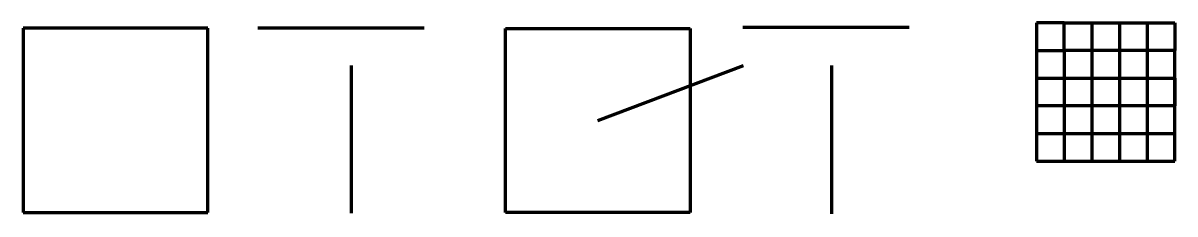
# Model space of a CAD drawing. Header units: millimetres. Extents: x 91 to 1726, y 23 to 322.
# Drawn here: x 1102 to 1726, y 47 to 150 of the extents above; entities that cross this region are included whole.
import ezdxf

# ---------------------------------------------------------------- set-up
doc = ezdxf.new("R2010")
doc.units = ezdxf.units.MM

msp = doc.modelspace()

# ---------------------------------------------------------------- linework, layer by layer
at = {"lineweight": 100}
for p, q in [((1650.68, 150.32), (1650.68, 135.32)), ((1665.68, 150.32), (1650.68, 150.32)), ((1665.68, 135.32), (1665.68, 150.32)), ((1665.68, 150.32), (1680.68, 150.32)), ((1680.68, 150.32), (1680.68, 135.32)), ((1680.68, 150.32), (1695.68, 150.32)), ((1695.68, 150.32), (1695.68, 135.32)), ((1695.68, 150.32), (1725.68, 150.32)), ((1695.68, 150.32), (1710.68, 150.32)), ((1710.68, 150.32), (1710.68, 135.32)), ((1725.68, 150.32), (1725.68, 135.32)), ((1101.89, 147.51), (1101.89, 47.51)), ((1201.89, 147.51), (1101.89, 147.51)), ((1201.89, 47.51), (1201.89, 147.51)), ((1319.12, 147.44), (1229.12, 147.44)), ((1363.14, 147.42), (1463.14, 147.42)), ((1363.14, 47.42), (1363.14, 147.42)), ((1463.14, 147.42), (1463.14, 47.42)), ((1581.75, 147.9), (1491.75, 147.9)), ((1650.68, 135.32), (1665.68, 135.32)), ((1650.68, 135.32), (1650.68, 75.32)), ((1650.68, 135.32), (1650.68, 120.32)), ((1680.68, 135.32), (1665.68, 135.32)), ((1665.68, 135.32), (1665.68, 75.32)), ((1695.68, 135.32), (1680.68, 135.32)), ((1680.68, 135.32), (1680.68, 75.32)), ((1725.68, 135.32), (1695.68, 135.32)), ((1695.68, 135.32), (1695.68, 75.32)), ((1710.68, 135.32), (1710.68, 75.32)), ((1725.68, 75.32), (1725.68, 135.32)), ((1279.54, 127.2), (1279.54, 47.18)), ((1413.14, 97.42), (1491.99, 127.17)), ((1539.77, 127.17), (1539.77, 46.68)), ((1650.68, 120.32), (1725.68, 120.32)), ((1725.68, 120.32), (1725.68, 105.32)), ((1725.68, 105.32), (1650.68, 105.32)), ((1650.68, 105.32), (1650.68, 90.32)), ((1650.68, 90.32), (1725.68, 90.32)), ((1650.68, 75.32), (1725.68, 75.32)), ((1101.89, 47.51), (1201.89, 47.51)), ((1463.14, 47.42), (1363.14, 47.42))]:
    msp.add_line(p, q, dxfattribs=at)

doc.saveas('drawing.dxf')
